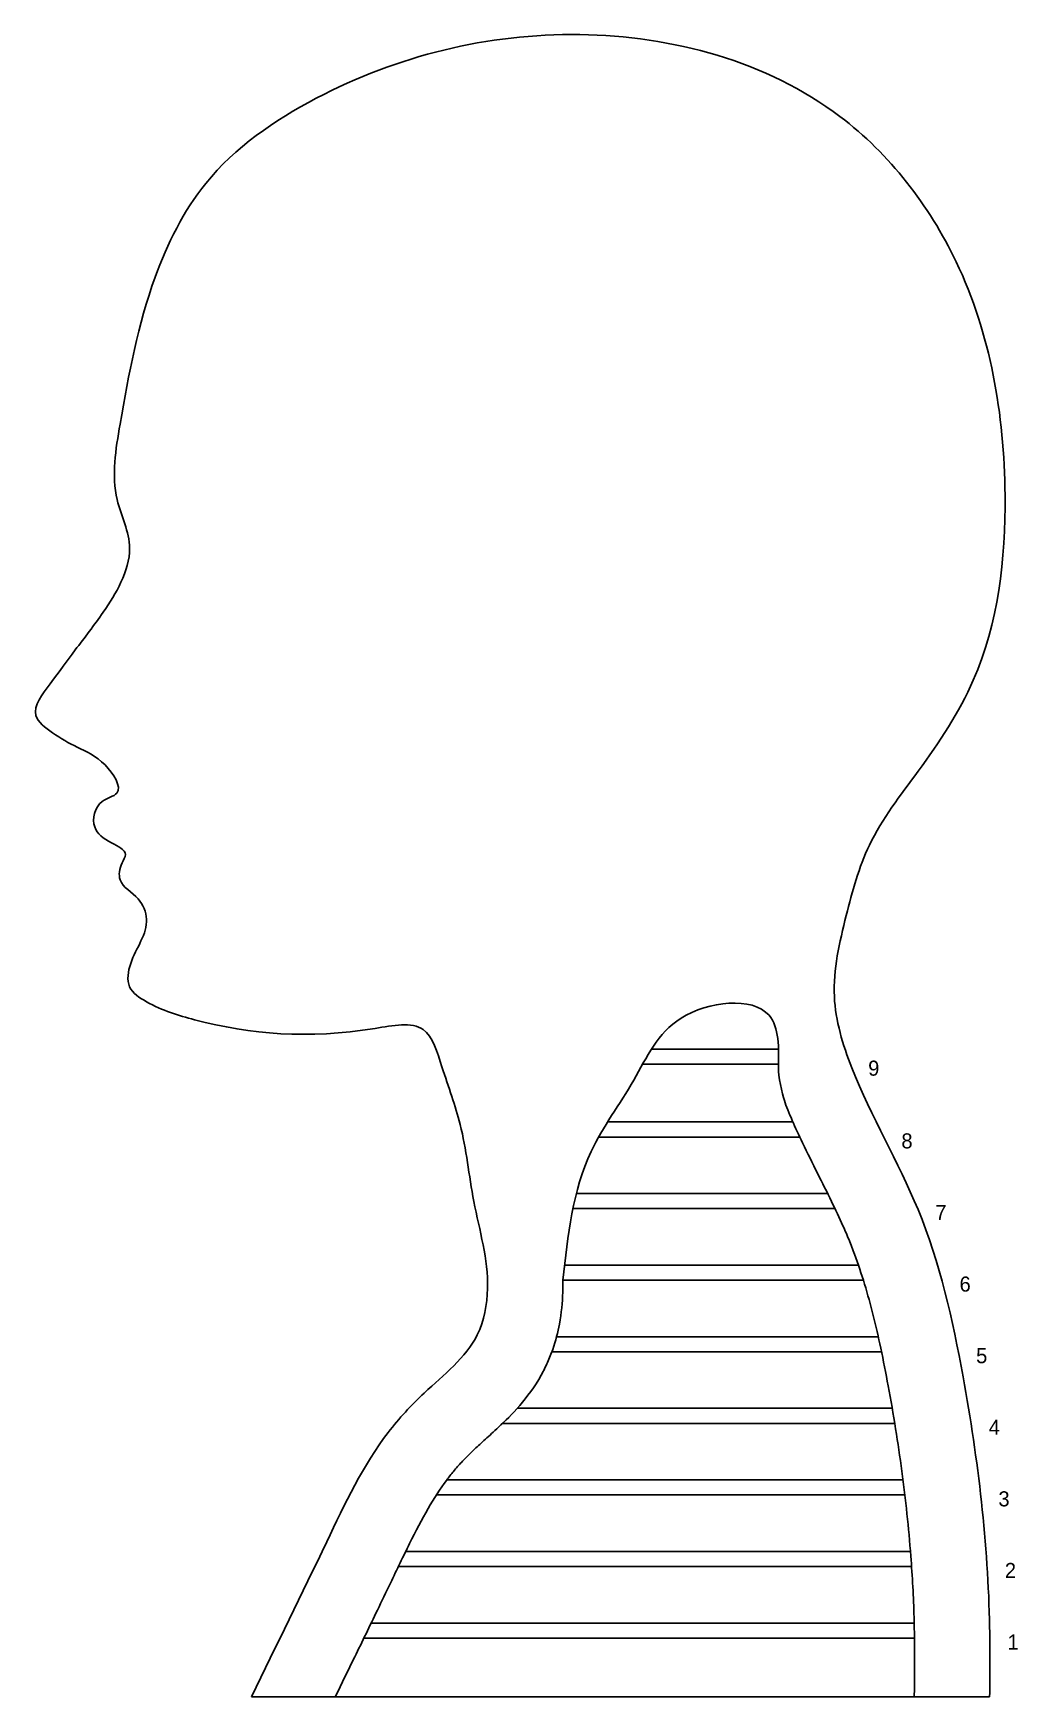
# Model space of a CAD drawing. Extents: x 461 to 4773, y -458 to 1730.
# Drawn here: x 2957.1 to 3218.5, y -28.5 to 413 of the extents above; entities that cross this region are included whole.
import ezdxf

# ---------------------------------------------------------------- set-up
doc = ezdxf.new("R2010")
doc.units = 0
doc.header["$MEASUREMENT"] = 0
doc.layers.get('0').update_dxf_attribs({"linetype": 'CONTINUOUS'})

msp = doc.modelspace()

# ---------------------------------------------------------------- texts
at = {"color": 5, "linetype": 'Continuous', "char_height": 4, "width": 30.2842, "attachment_point": 1}
for s, insert in [('9', (3178.79, 140.31)), ('3', (3213.37, 26.01))]:
    msp.add_mtext(s, dxfattribs=dict(at, insert=insert))
at = {"color": 4, "linetype": 'Continuous', "char_height": 4, "width": 30.2842, "attachment_point": 1}
for s, insert in [('8', (3187.61, 121.01)), ('4', (3210.8, 45.01))]:
    msp.add_mtext(s, dxfattribs=dict(at, insert=insert))
at = {"color": 6, "linetype": 'Continuous', "char_height": 4, "width": 30.2842, "attachment_point": 1}
for s, insert in [('7', (3196.62, 102.01)), ('5', (3207.45, 64.01))]:
    msp.add_mtext(s, dxfattribs=dict(at, insert=insert))
at = {"color": 2, "linetype": 'Continuous', "insert": (3203.05, 83.01), "char_height": 4, "width": 30.2842, "attachment_point": 1}
msp.add_mtext('6', dxfattribs=at)
at = {"color": 1, "linetype": 'Continuous', "insert": (3215.07, 7.01), "char_height": 4, "width": 30.2842, "attachment_point": 1}
msp.add_mtext('2', dxfattribs=at)
at = {"linetype": 'Continuous', "insert": (3215.79, -11.99), "char_height": 4, "width": 30.2842, "attachment_point": 1}
msp.add_mtext('1', dxfattribs=at)

# ---------------------------------------------------------------- linework, layer by layer
at = {"color": 5, "linetype": 'Continuous'}
for p, q in [((3121.24, 143.34), (3154.99, 143.34)), ((3118.9, 139.34), (3155.01, 139.34)), ((3066.92, 29.04), (3188.03, 29.04)), ((3064.15, 25.04), (3188.53, 25.04))]:
    msp.add_line(p, q, dxfattribs=at)
at = {"color": 4, "linetype": 'Continuous'}
for p, q in [((3109.63, 124.04), (3158.81, 124.04)), ((3107.25, 120.04), (3160.64, 120.04)), ((3085.64, 48.04), (3185.16, 48.04)), ((3081.76, 44.04), (3185.83, 44.04))]:
    msp.add_line(p, q, dxfattribs=at)
at = {"color": 6, "linetype": 'Continuous'}
for p, q in [((3101.33, 105.04), (3168.03, 105.04)), ((3100.41, 101.04), (3169.98, 101.04)), ((3096.06, 67.04), (3181.47, 67.04)), ((3094.81, 63.04), (3182.33, 63.04))]:
    msp.add_line(p, q, dxfattribs=at)
at = {"color": 2, "linetype": 'Continuous'}
for p, q in [((3098.18, 86.04), (3176.21, 86.04)), ((3097.74, 82.04), (3177.51, 82.04))]:
    msp.add_line(p, q, dxfattribs=at)
at = {"color": 1, "linetype": 'Continuous'}
for p, q in [((3056, 10.04), (3190.02, 10.04)), ((3054.07, 6.04), (3190.32, 6.04)), ((3015.05, -28.51), (3211.04, -28.51))]:
    msp.add_line(p, q, dxfattribs=at)
at = {"linetype": 'Continuous'}
for p, q in [((3044.9, -12.96), (3191.08, -12.96)), ((3046.85, -8.96), (3191.01, -8.96))]:
    msp.add_line(p, q, dxfattribs=at)
at = {"color": 5, "linetype": 'Continuous'}
msp.add_spline([(3015.05, -28.51), (3035.04, 12.6), (3051.39, 41.66), (3060.94, 52.1), (3075.02, 67.54), (3077.75, 79.8), (3074.11, 102.96), (3070.48, 123.39), (3065.64, 138.66), (3060.64, 148.56), (3047.89, 148.86), (2999.94, 151.16), (2987.24, 155.92), (2982.72, 159.91), (2983, 166.09), (2987.21, 177.89), (2984.97, 183.23), (2980.19, 188.28), (2980.75, 192.78), (2981.59, 195.02), (2977.94, 198.11), (2973.44, 202.33), (2975.41, 209.07), (2979.34, 211.32), (2976.21, 218.78), (2968.77, 223.52), (2962.2, 227.33), (2957.85, 231.91), (2961.59, 240.31), (2968.29, 249.31), (2975.72, 259.32), (2980.42, 267.29), (2982.71, 276.32), (2979.42, 289.19), (2980.19, 309.22), (2989.49, 348.22), (3002.95, 373.14), (3032.25, 395.7), (3102.21, 412.62), (3171.29, 390.9), (3202.14, 352.35), (3215.12, 290.33), (3206.7, 241.27), (3192.07, 217.13), (3179.11, 197.5), (3172.97, 178.83), (3169.81, 157.33), (3174.45, 138.41), (3192.03, 100.76), (3204, 56.36), (3211.04, -10.13), (3211.04, -28.51)], degree=3, dxfattribs=at)
at = {"color": 1, "linetype": 'Continuous'}
msp.add_spline([(3097.74, 82.04), (3105.26, 116.22), (3116.57, 135.14), (3129.11, 151.6), (3152.47, 152.34), (3154.99, 138.17)], degree=3, dxfattribs=at)
for points, knots in [([(3154.99, 138.17), (3154.91, 136.57), (3155.95, 131.45), (3157.56, 126.67), (3159.46, 122.48), (3164.03, 112.94), (3166.69, 107.8), (3170.13, 100.75), (3171.15, 98.6), (3172.66, 95.22), (3173.2, 93.97), (3174.22, 91.47), (3174.71, 90.2), (3176.13, 86.34), (3177.01, 83.7), (3179.47, 75.57), (3180.88, 69.89), (3182.83, 60.72), (3183.48, 57.37), (3184.8, 50.2), (3185.46, 46.41), (3186.67, 38.86), (3187.22, 35.09), (3188.74, 23.8), (3189.55, 16.3), (3190.53, 3.37), (3190.82, -2.05), (3191.04, -10.11), (3191.08, -12.74), (3191.11, -18.11), (3191.1, -20.83), (3191.07, -25.16), (3191.05, -26.73), (3191.04, -28.32)], [243.16842, 243.16842, 243.16842, 243.16842, 244.927057, 244.927057, 247.990819, 247.990819, 252.289195, 252.289195, 254.257499, 254.257499, 255.453764, 255.453764, 256.650029, 256.650029, 259.042558, 259.042558, 263.827617, 263.827617, 266.507287, 266.507287, 269.482109, 269.482109, 272.456931, 272.456931, 278.406574, 278.406574, 282.730158, 282.730158, 284.832961, 284.832961, 286.935764, 286.935764, 288.128031, 288.128031, 288.128031, 288.128031]), ([(3037.32, -28.51), (3039.03, -25), (3040.75, -21.49), (3044.48, -13.84), (3046.49, -9.71), (3049.65, -3.16), (3050.81, -0.76), (3052.83, 3.45), (3053.69, 5.25), (3055.38, 8.76), (3056.2, 10.47), (3058.67, 15.45), (3060.29, 18.57), (3063.54, 24.16), (3065.15, 26.66), (3067.45, 29.74), (3068.08, 30.55), (3069.43, 32.16), (3070.14, 32.97), (3071.53, 34.47), (3072.21, 35.18), (3073.38, 36.34), (3073.86, 36.8), (3074.76, 37.65), (3075.19, 38.05), (3076.13, 38.9), (3076.63, 39.35), (3078.22, 40.77), (3079.39, 41.82), (3082.4, 44.63), (3084.32, 46.5), (3088.23, 51.03), (3090.23, 53.68), (3092.59, 57.94), (3093.17, 59.09), (3094.19, 61.39), (3094.64, 62.53), (3095.82, 65.95), (3096.4, 68.2), (3097.36, 73.29), (3097.64, 76.11), (3097.76, 79.92), (3097.76, 80.99), (3097.74, 82.04)], [2.456158, 2.456158, 2.456158, 2.456158, 5.389197, 5.389197, 8.816193, 8.816193, 10.796641, 10.796641, 12.269515, 12.269515, 13.742389, 13.742389, 16.688136, 16.688136, 19.51073, 19.51073, 20.571296, 20.571296, 21.631862, 21.631862, 22.577433, 22.577433, 23.199982, 23.199982, 23.726164, 23.726164, 24.252346, 24.252346, 25.304709, 25.304709, 26.776246, 26.776246, 28.247782, 28.247782, 28.750945, 28.750945, 29.254107, 29.254107, 30.260432, 30.260432, 31.579497, 31.579497, 32.105684, 32.105684, 32.105684, 32.105684])]:
    msp.add_open_spline(points, degree=3, knots=knots, dxfattribs=at)

msp.set_redraw_order([(e.dxf.handle, doc.entitydb.next_handle()) for e in msp.query("TEXT MTEXT ATTDEF DIMENSION ARC_DIMENSION")])  # texts and dimensions are drawn at this point

doc.saveas('drawing.dxf')
